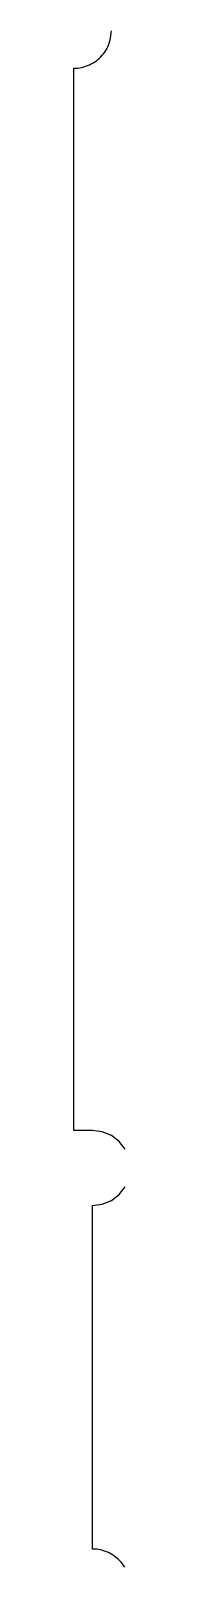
# Model space of a CAD drawing. Extents: x 0 to 14948, y -623 to 622.
# Drawn here: x 0 to 41, y -607 to 622 of the extents above; entities that cross this region are included whole.
import ezdxf

# ---------------------------------------------------------------- set-up
doc = ezdxf.new("R2010")
doc.units = 0
doc.header["$LTSCALE"] = 10
doc.header["$MEASUREMENT"] = 0
doc.layers.add('TEILE', color=7, linetype='CONTINUOUS')

msp = doc.modelspace()

# ---------------------------------------------------------------- linework, layer by layer
at = {"layer": 'TEILE', "color": 2}
for p, q in [((28.78479, 614.048035), (29.694643, 618.23053)), ((29.694643, 618.23053), (29.880539, 620.833801)), ((29.880539, 620.833801), (30.000102, 622.5)), ((21.588463, 601.668823), (22.672493, 602.854187)), ((22.672493, 602.854187), (23.691523, 604.095886)), ((23.691523, 604.095886), (24.642632, 605.39032)), ((24.642632, 605.39032), (25.523092, 606.733826)), ((25.523092, 606.733826), (26.330379, 608.122498)), ((26.330379, 608.122498), (27.062183, 609.55249)), ((27.062183, 609.55249), (27.716398, 611.019531)), ((27.716398, 611.019531), (28.291153, 612.51947)), ((28.291153, 612.51947), (28.7848, 614.048035)), ((28.7848, 614.048035), (28.78479, 614.048035)), ((0, 592.5), (1.605726, 592.54303)), ((0, -257.499939), (0, 592.5)), ((1.605726, 592.54303), (3.206851, 592.671875)), ((3.206851, 592.671875), (4.798782, 592.886292)), ((4.798782, 592.886292), (6.376956, 593.185608)), ((6.376956, 593.185608), (7.936847, 593.56897)), ((7.936847, 593.56897), (9.473985, 594.035217)), ((9.473985, 594.035217), (10.983962, 594.58313)), ((10.983962, 594.58313), (12.462448, 595.21106)), ((12.462448, 595.21106), (13.905206, 595.917236)), ((13.905206, 595.917236), (15.308099, 596.699585)), ((15.308099, 596.699585), (16.667105, 597.555908)), ((16.667105, 597.555908), (17.978331, 598.483765)), ((17.978331, 598.483765), (19.238012, 599.480469)), ((19.238012, 599.480469), (20.442543, 600.543152)), ((20.442543, 600.543152), (21.588463, 601.668823)), ((14.999411, -257.499939), (0, -257.499939)), ((22.763985, -258.522156), (14.999411, -257.499939)), ((29.999411, -261.519165), (22.763985, -258.522156)), ((36.212612, -266.286713), (29.999411, -261.519165)), ((40.980171, -272.499939), (36.212612, -266.286713)), ((36.212612, -308.713135), (40.980171, -302.499939)), ((14.999687, -317.499878), (22.763985, -316.477692)), ((14.999687, -592.5), (14.999687, -317.499878)), ((22.763985, -316.477692), (29.999411, -313.480682)), ((29.999411, -313.480682), (36.212612, -308.713135)), ((14.999689, -592.5), (14.999687, -592.5)), ((16.623856, -592.544006), (14.999689, -592.5)), ((18.243258, -592.675842), (16.623856, -592.544006)), ((19.853148, -592.895203), (18.243258, -592.675842)), ((21.448801, -593.201355), (19.853148, -592.895203)), ((23.025536, -593.593506), (21.448801, -593.201355)), ((24.578732, -594.070374), (23.025536, -593.593506)), ((26.10383, -594.630676), (24.578732, -594.070374)), ((27.596357, -595.272766), (26.10383, -594.630676)), ((29.051937, -595.994629), (27.596357, -595.272766)), ((30.466301, -596.794312), (29.051937, -595.994629)), ((31.835297, -597.669312), (30.466301, -596.794312)), ((33.154911, -598.617188), (31.835297, -597.669312)), ((34.421272, -599.635132), (33.154911, -598.617188)), ((35.630669, -600.720154), (34.421272, -599.635132)), ((36.779549, -601.869019), (35.630669, -600.720154)), ((37.86454, -603.07843), (36.779549, -601.869019)), ((38.882473, -604.344788), (37.86454, -603.07843)), ((39.830353, -605.664429), (38.882473, -604.344788)), ((40.705395, -607.033386), (39.830353, -605.664429))]:
    msp.add_line(p, q, dxfattribs=at)

doc.saveas('drawing.dxf')
